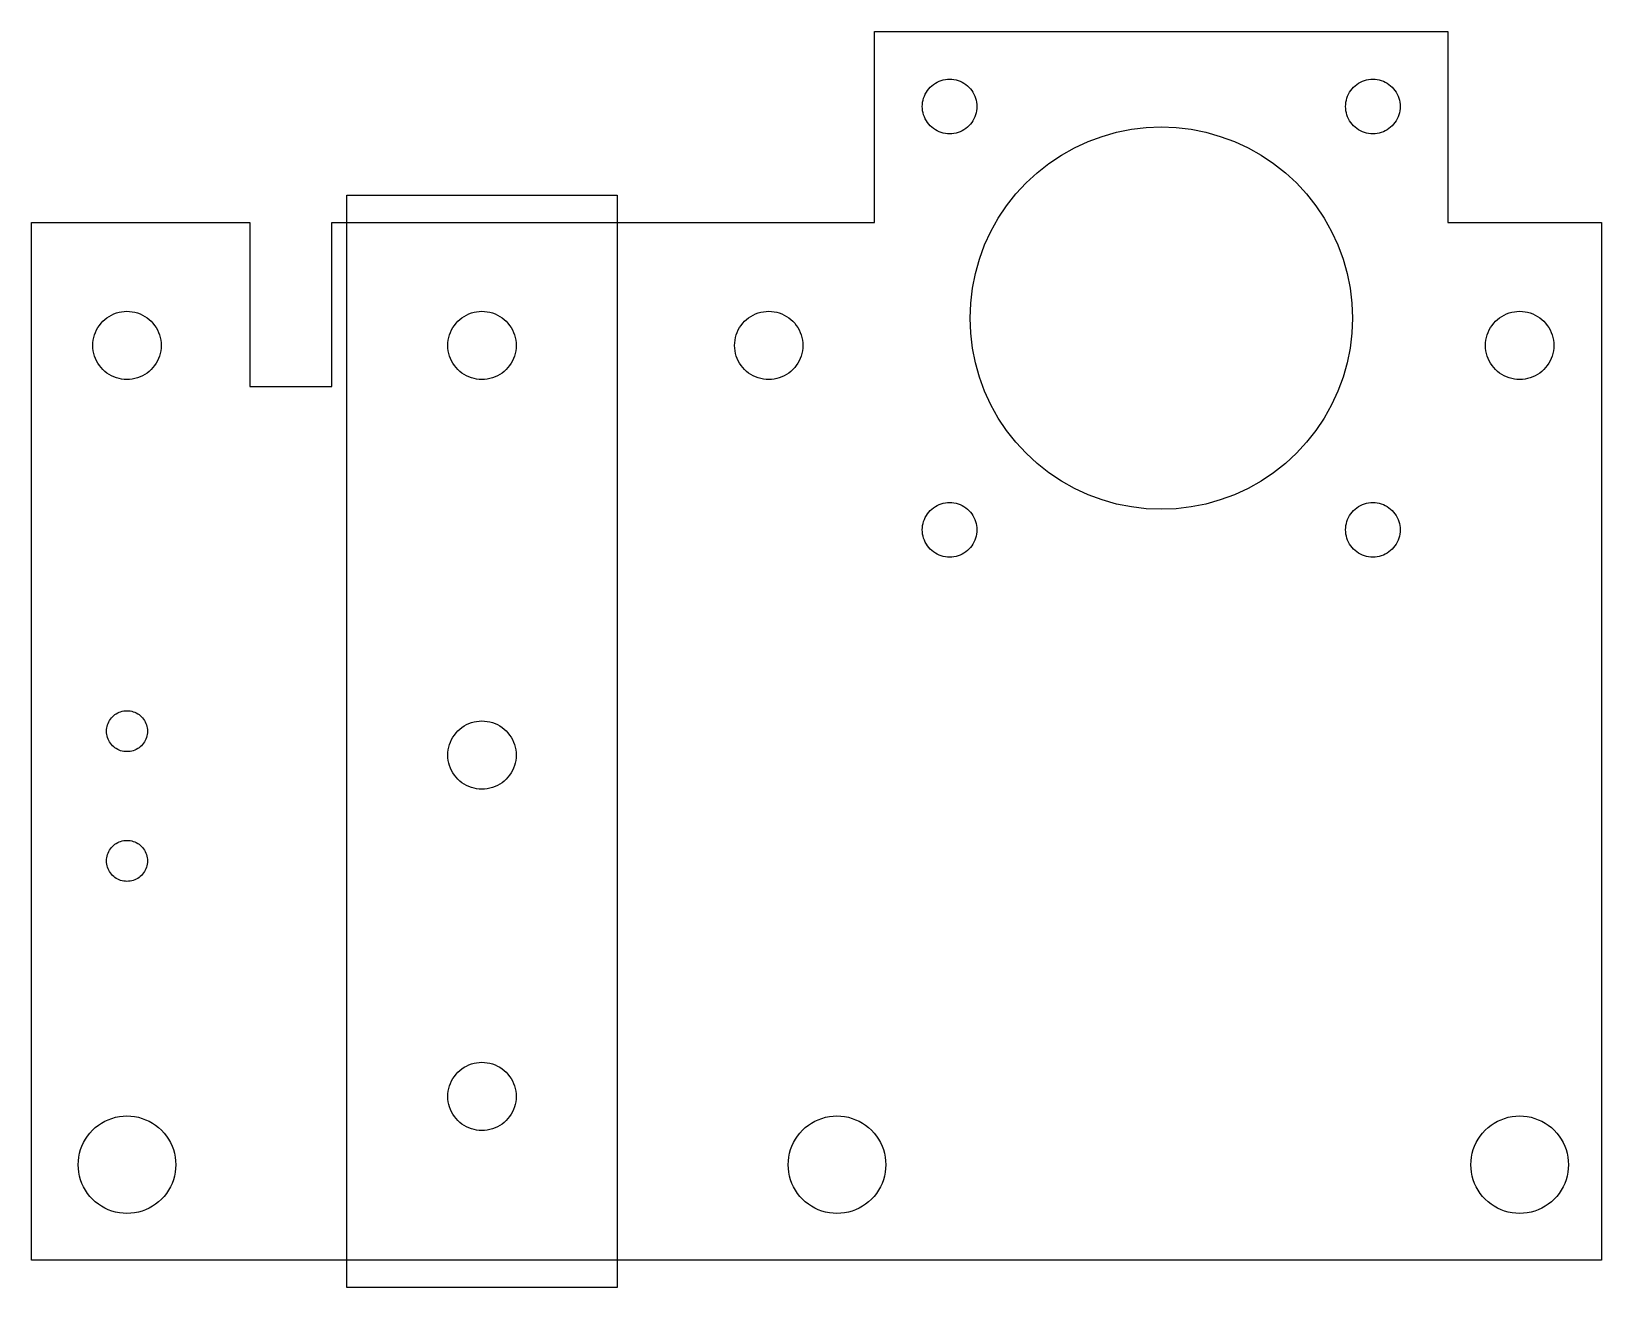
# Model space of a CAD drawing. Extents: x 0 to 115, y -2 to 90.
import ezdxf

# ---------------------------------------------------------------- set-up
doc = ezdxf.new("R2010")
doc.units = 0
doc.layers.get('0').update_dxf_attribs({"linetype": 'CONTINUOUS'})

msp = doc.modelspace()

# ---------------------------------------------------------------- linework, layer by layer
at = {"color": 7}
for p, q in [((61.749999, 75.999998), (61.749999, 89.999999)), ((61.749999, 89.999999), (103.75, 89.999999)), ((103.75, 89.999999), (103.75, 75.999998)), ((66.205004, 86.205001), (66.342003, 86.282003)), ((66.342003, 86.282003), (66.485002, 86.348003)), ((66.485002, 86.348003), (66.632003, 86.402001)), ((66.632003, 86.402001), (66.783004, 86.445003)), ((66.783004, 86.445003), (66.937004, 86.475003)), ((66.937004, 86.475003), (67.093002, 86.493997)), ((67.093002, 86.493997), (67.250002, 86.500008)), ((67.250002, 86.500008), (67.407003, 86.493997)), ((67.407003, 86.493997), (67.563004, 86.475003)), ((67.563004, 86.475003), (67.717004, 86.445)), ((67.717004, 86.445), (67.868004, 86.401998)), ((67.868004, 86.401998), (68.015002, 86.348001)), ((68.015002, 86.348001), (68.158002, 86.282)), ((68.158002, 86.282), (68.295004, 86.204999)), ((97.204998, 86.204999), (97.342, 86.282)), ((97.342, 86.282), (97.485, 86.348001)), ((97.485, 86.348001), (97.632001, 86.401998)), ((97.632001, 86.401998), (97.783001, 86.445)), ((97.783001, 86.445), (97.937001, 86.475001)), ((97.937001, 86.475001), (98.092999, 86.493994)), ((98.092999, 86.493994), (98.25, 86.500006)), ((98.25, 86.500006), (98.407, 86.493994)), ((98.407, 86.493994), (98.563001, 86.475001)), ((98.563001, 86.475001), (98.717001, 86.444998)), ((98.717001, 86.444998), (98.867999, 86.401995)), ((98.867999, 86.401995), (99.015, 86.347998)), ((99.015, 86.347998), (99.157999, 86.281997)), ((99.157999, 86.281997), (99.295001, 86.204996)), ((65.305003, 84.967003), (65.348002, 85.118003)), ((65.348002, 85.118003), (65.402003, 85.265001)), ((65.402003, 85.265001), (65.468003, 85.408003)), ((65.468003, 85.408003), (65.545002, 85.545002)), ((65.545002, 85.545002), (65.632003, 85.676001)), ((65.632003, 85.676001), (65.729002, 85.799002)), ((65.729002, 85.799002), (65.836001, 85.914002)), ((65.836001, 85.914002), (65.951004, 86.021001)), ((65.951004, 86.021001), (66.074002, 86.118001)), ((66.074002, 86.118001), (66.205004, 86.205001)), ((68.295004, 86.204999), (68.426003, 86.117998)), ((68.426003, 86.117998), (68.549004, 86.020998)), ((68.549004, 86.020998), (68.664003, 85.913999)), ((68.664003, 85.913999), (68.771002, 85.798999)), ((68.771002, 85.798999), (68.868002, 85.675998)), ((68.868002, 85.675998), (68.955003, 85.544999)), ((68.955003, 85.544999), (69.032001, 85.408)), ((69.032001, 85.408), (69.098002, 85.264998)), ((69.098002, 85.264998), (69.152002, 85.118)), ((69.152002, 85.118), (69.195002, 84.967)), ((96.305, 84.967), (96.348, 85.118)), ((96.348, 85.118), (96.402, 85.264998)), ((96.402, 85.264998), (96.468001, 85.408)), ((96.468001, 85.408), (96.544999, 85.544999)), ((96.544999, 85.544999), (96.632, 85.675998)), ((96.632, 85.675998), (96.729, 85.798999)), ((96.729, 85.798999), (96.835999, 85.913999)), ((96.835999, 85.913999), (96.951001, 86.020998)), ((96.951001, 86.020998), (97.073999, 86.117998)), ((97.073999, 86.117998), (97.204998, 86.204999)), ((99.295001, 86.204996), (99.426, 86.117995)), ((99.426, 86.117995), (99.549001, 86.020995)), ((99.549001, 86.020995), (99.664001, 85.913996)), ((99.664001, 85.913996), (99.771, 85.798997)), ((99.771, 85.798997), (99.867999, 85.675996)), ((99.867999, 85.675996), (99.955, 85.544997)), ((99.955, 85.544997), (100.031999, 85.407997)), ((100.031999, 85.407997), (100.097999, 85.264995)), ((100.097999, 85.264995), (100.152, 85.117997)), ((100.152, 85.117997), (100.194999, 84.966997)), ((65.249995, 84.500001), (65.256006, 84.657001)), ((65.256006, 84.343004), (65.249995, 84.500001)), ((65.256006, 84.657001), (65.275, 84.813002)), ((65.275, 84.187002), (65.256006, 84.343004)), ((65.275, 84.813002), (65.305003, 84.967003)), ((65.305, 84.033002), (65.275, 84.187002)), ((65.348, 83.882002), (65.305, 84.033002)), ((69.194999, 84.032999), (69.152, 83.881999)), ((69.225002, 84.187), (69.194999, 84.032999)), ((69.195002, 84.967), (69.225002, 84.813)), ((69.225002, 84.813), (69.243996, 84.656998)), ((69.243996, 84.343001), (69.225002, 84.187)), ((69.243996, 84.656998), (69.250007, 84.499998)), ((69.250007, 84.499998), (69.243996, 84.343001)), ((96.24999, 84.499998), (96.256001, 84.656998)), ((96.256001, 84.343001), (96.24999, 84.499998)), ((96.256001, 84.656998), (96.274997, 84.813)), ((96.274994, 84.187), (96.256001, 84.343001)), ((96.304995, 84.032999), (96.274994, 84.187)), ((96.274997, 84.813), (96.305, 84.967)), ((96.347994, 83.881999), (96.304995, 84.032999)), ((100.194993, 84.032997), (100.151994, 83.881996)), ((100.224999, 84.186997), (100.194993, 84.032997)), ((100.194999, 84.966997), (100.224999, 84.812997)), ((100.224999, 84.812997), (100.243993, 84.656996)), ((100.243993, 84.342998), (100.224999, 84.186997)), ((100.243993, 84.656996), (100.250004, 84.499995)), ((100.250004, 84.499995), (100.243993, 84.342998)), ((65.402, 83.735001), (65.348, 83.882002)), ((65.468, 83.592002), (65.402, 83.735001)), ((65.544999, 83.455003), (65.468, 83.592002)), ((65.632, 83.324004), (65.544999, 83.455003)), ((65.729, 83.201003), (65.632, 83.324004)), ((65.835998, 83.086003), (65.729, 83.201003)), ((65.951001, 82.979001), (65.835998, 83.086003)), ((66.073999, 82.882001), (65.951001, 82.979001)), ((66.205001, 82.795003), (66.073999, 82.882001)), ((68.426, 82.881998), (68.295001, 82.795001)), ((68.549001, 82.978998), (68.426, 82.881998)), ((68.664001, 83.086), (68.549001, 82.978998)), ((68.771, 83.201), (68.664001, 83.086)), ((68.867999, 83.324001), (68.771, 83.201)), ((68.955, 83.455), (68.867999, 83.324001)), ((69.031999, 83.591999), (68.955, 83.455)), ((69.097999, 83.734998), (69.031999, 83.591999)), ((69.152, 83.881999), (69.097999, 83.734998)), ((79.481999, 82.612998), (80.56, 82.828001)), ((80.56, 82.828001), (81.652, 82.956999)), ((81.652, 82.956999), (82.75, 82.999998)), ((82.75, 82.999998), (83.847999, 82.956999)), ((83.847999, 82.956999), (84.939999, 82.828001)), ((84.939999, 82.828001), (86.018, 82.612998)), ((96.401994, 83.734998), (96.347994, 83.881999)), ((96.467995, 83.591999), (96.401994, 83.734998)), ((96.544994, 83.455), (96.467995, 83.591999)), ((96.631994, 83.324001), (96.544994, 83.455)), ((96.728994, 83.201), (96.631994, 83.324001)), ((96.835993, 83.086), (96.728994, 83.201)), ((96.950996, 82.978998), (96.835993, 83.086)), ((97.073994, 82.881998), (96.950996, 82.978998)), ((97.204993, 82.795001), (97.073994, 82.881998)), ((99.425994, 82.881996), (99.294995, 82.794998)), ((99.548995, 82.978995), (99.425994, 82.881996)), ((99.663995, 83.085997), (99.548995, 82.978995)), ((99.770994, 83.200997), (99.663995, 83.085997)), ((99.867994, 83.323998), (99.770994, 83.200997)), ((99.954994, 83.454997), (99.867994, 83.323998)), ((100.031993, 83.591996), (99.954994, 83.454997)), ((100.097994, 83.734995), (100.031993, 83.591996)), ((100.151994, 83.881996), (100.097994, 83.734995)), ((66.342, 82.718002), (66.205001, 82.795003)), ((66.485, 82.652001), (66.342, 82.718002)), ((66.632001, 82.598001), (66.485, 82.652001)), ((66.783001, 82.555002), (66.632001, 82.598001)), ((66.937001, 82.524999), (66.783001, 82.555002)), ((67.092999, 82.506005), (66.937001, 82.524999)), ((67.25, 82.499994), (67.092999, 82.506005)), ((67.407, 82.506005), (67.25, 82.499994)), ((67.563001, 82.524999), (67.407, 82.506005)), ((67.717001, 82.554999), (67.563001, 82.524999)), ((67.868001, 82.597998), (67.717001, 82.554999)), ((68.015, 82.651999), (67.868001, 82.597998)), ((68.157999, 82.717999), (68.015, 82.651999)), ((68.295001, 82.795001), (68.157999, 82.717999)), ((76.394, 81.474), (77.391999, 81.934)), ((77.391999, 81.934), (78.423999, 82.315)), ((78.423999, 82.315), (79.481999, 82.612998)), ((86.018, 82.612998), (87.076001, 82.315)), ((87.076001, 82.315), (88.108, 81.934)), ((88.108, 81.934), (89.106, 81.474)), ((97.341995, 82.717999), (97.204993, 82.795001)), ((97.484994, 82.651999), (97.341995, 82.717999)), ((97.631995, 82.597998), (97.484994, 82.651999)), ((97.782995, 82.554999), (97.631995, 82.597998)), ((97.936995, 82.524996), (97.782995, 82.554999)), ((98.092994, 82.506002), (97.936995, 82.524996)), ((98.249994, 82.499991), (98.092994, 82.506002)), ((98.406994, 82.506002), (98.249994, 82.499991)), ((98.562995, 82.524996), (98.406994, 82.506002)), ((98.716996, 82.554996), (98.562995, 82.524996)), ((98.867993, 82.597995), (98.716996, 82.554996)), ((99.014994, 82.651996), (98.867993, 82.597995)), ((99.157993, 82.717996), (99.014994, 82.651996)), ((99.294995, 82.794998), (99.157993, 82.717996)), ((74.521001, 80.325999), (75.435, 80.936999)), ((75.435, 80.936999), (76.394, 81.474)), ((89.106, 81.474), (90.064999, 80.936999)), ((90.064999, 80.936999), (90.978998, 80.325999)), ((72.850999, 78.898999), (73.657999, 79.645999)), ((73.657999, 79.645999), (74.521001, 80.325999)), ((90.978998, 80.325999), (91.842, 79.645999)), ((91.842, 79.645999), (92.649, 78.898999)), ((72.103999, 78.091999), (72.850999, 78.898999)), ((92.649, 78.898999), (93.396, 78.091999)), ((23.1, 78), (42.9, 78)), ((23.1, -2.000001), (23.1, 78)), ((42.9, 78), (42.9, -2.000001)), ((70.812999, 76.315001), (71.423998, 77.229)), ((71.423998, 77.229), (72.103999, 78.091999)), ((93.396, 78.091999), (94.076001, 77.229)), ((94.076001, 77.229), (94.687001, 76.315001)), ((0, 75.999998), (16, 76.000004)), ((0, 0.000001), (0, 75.999998)), ((16, 76.000004), (16, 64.000005)), ((22, 64.000005), (22, 76.000004)), ((22, 76.000004), (61.749999, 75.999998)), ((70.276, 75.355998), (70.812999, 76.315001)), ((94.687001, 76.315001), (95.223999, 75.355998)), ((103.75, 75.999998), (115.000001, 75.999998)), ((115.000001, 75.999998), (115.000001, 0.000001)), ((69.816001, 74.357998), (70.276, 75.355998)), ((95.223999, 75.355998), (95.684001, 74.357998)), ((69.435001, 73.325999), (69.816001, 74.357998)), ((95.684001, 74.357998), (96.064999, 73.325999)), ((69.136999, 72.267999), (69.435001, 73.325999)), ((96.064999, 73.325999), (96.363, 72.267999)), ((68.922, 71.19), (69.136999, 72.267999)), ((96.363, 72.267999), (96.577999, 71.19)), ((68.792999, 70.097998), (68.922, 71.19)), ((96.577999, 71.19), (96.707, 70.097998)), ((5.376, 68.901), (5.531, 69.022999)), ((5.531, 69.022999), (5.694, 69.131999)), ((5.694, 69.131999), (5.865, 69.228)), ((5.865, 69.228), (6.043, 69.31)), ((6.043, 69.31), (6.227, 69.377998)), ((6.227, 69.377998), (6.416, 69.430999)), ((6.416, 69.430999), (6.609, 69.468998)), ((6.609, 69.468998), (6.804, 69.491999)), ((6.804, 69.491999), (7, 69.500014)), ((7, 69.500014), (7.196, 69.491999)), ((7.196, 69.491999), (7.391, 69.468998)), ((7.391, 69.468998), (7.584, 69.430999)), ((7.584, 69.430999), (7.773, 69.377998)), ((7.773, 69.377998), (7.957, 69.31)), ((7.957, 69.31), (8.135, 69.228)), ((8.135, 69.228), (8.306, 69.131999)), ((8.306, 69.131999), (8.469, 69.022999)), ((8.469, 69.022999), (8.624, 68.901)), ((31.375999, 68.901), (31.531001, 69.022999)), ((31.531001, 69.022999), (31.694001, 69.131999)), ((31.694001, 69.131999), (31.865, 69.228)), ((31.865, 69.228), (32.043, 69.31)), ((32.043, 69.31), (32.227001, 69.377998)), ((32.227001, 69.377998), (32.415999, 69.430999)), ((32.415999, 69.430999), (32.609, 69.468998)), ((32.609, 69.468998), (32.804001, 69.491999)), ((32.804001, 69.491999), (32.999999, 69.500014)), ((32.999999, 69.500014), (33.195999, 69.491999)), ((33.195999, 69.491999), (33.391001, 69.468998)), ((33.391001, 69.468998), (33.583999, 69.430999)), ((33.583999, 69.430999), (33.773, 69.377998)), ((33.773, 69.377998), (33.957, 69.31)), ((33.957, 69.31), (34.135001, 69.228)), ((34.135001, 69.228), (34.305999, 69.131999)), ((34.305999, 69.131999), (34.468999, 69.022999)), ((34.468999, 69.022999), (34.623999, 68.901)), ((52.376002, 68.901), (52.531002, 69.022999)), ((52.531002, 69.022999), (52.694002, 69.131999)), ((52.694002, 69.131999), (52.865003, 69.228)), ((52.865003, 69.228), (53.043003, 69.31)), ((53.043003, 69.31), (53.227004, 69.377998)), ((53.227004, 69.377998), (53.416002, 69.430999)), ((53.416002, 69.430999), (53.609003, 69.468998)), ((53.609003, 69.468998), (53.804002, 69.491999)), ((53.804002, 69.491999), (54.000002, 69.500014)), ((54.000002, 69.500014), (54.196003, 69.491999)), ((54.196003, 69.491999), (54.391001, 69.468998)), ((54.391001, 69.468998), (54.583999, 69.430999)), ((54.583999, 69.430999), (54.773, 69.377998)), ((54.773, 69.377998), (54.957001, 69.31)), ((54.957001, 69.31), (55.135001, 69.228)), ((55.135001, 69.228), (55.306, 69.131999)), ((55.306, 69.131999), (55.469, 69.022999)), ((55.469, 69.022999), (55.623999, 68.901)), ((68.749999, 68.999998), (68.792999, 70.097998)), ((96.707, 70.097998), (96.75, 68.999998)), ((107.376, 68.900997), (107.530999, 69.022996)), ((107.530999, 69.022996), (107.693999, 69.131996)), ((107.693999, 69.131996), (107.865, 69.227997)), ((107.865, 69.227997), (108.043001, 69.309997)), ((108.043001, 69.309997), (108.227001, 69.377995)), ((108.227001, 69.377995), (108.416, 69.430997)), ((108.416, 69.430997), (108.609, 69.468995)), ((108.609, 69.468995), (108.803999, 69.491996)), ((108.803999, 69.491996), (108.999999, 69.500011)), ((108.999999, 69.500011), (109.196, 69.491996)), ((109.196, 69.491996), (109.391001, 69.468995)), ((109.391001, 69.468995), (109.583999, 69.430997)), ((109.583999, 69.430997), (109.773, 69.377995)), ((109.773, 69.377995), (109.957001, 69.309997)), ((109.957001, 69.309997), (110.135001, 69.227997)), ((110.135001, 69.227997), (110.306, 69.131996)), ((110.306, 69.131996), (110.469, 69.022996)), ((110.469, 69.022996), (110.623999, 68.900997)), ((4.622, 67.773), (4.69, 67.956998)), ((4.69, 67.956998), (4.772, 68.134998)), ((4.772, 68.134998), (4.868, 68.306)), ((4.868, 68.306), (4.977, 68.469)), ((4.977, 68.469), (5.099, 68.623999)), ((5.099, 68.623999), (5.232, 68.768)), ((5.232, 68.768), (5.376, 68.901)), ((8.624, 68.901), (8.768, 68.768)), ((8.768, 68.768), (8.901, 68.623999)), ((8.901, 68.623999), (9.023, 68.469)), ((9.023, 68.469), (9.132, 68.306)), ((9.132, 68.306), (9.228, 68.134998)), ((9.228, 68.134998), (9.31, 67.956998)), ((9.31, 67.956998), (9.378, 67.773)), ((30.622, 67.773), (30.689999, 67.956998)), ((30.689999, 67.956998), (30.772001, 68.134998)), ((30.772001, 68.134998), (30.867999, 68.306)), ((30.867999, 68.306), (30.976999, 68.469)), ((30.976999, 68.469), (31.099001, 68.623999)), ((31.099001, 68.623999), (31.232001, 68.768)), ((31.232001, 68.768), (31.375999, 68.901)), ((34.623999, 68.901), (34.768, 68.768)), ((34.768, 68.768), (34.901, 68.623999)), ((34.901, 68.623999), (35.022999, 68.469)), ((35.022999, 68.469), (35.131999, 68.306)), ((35.131999, 68.306), (35.227999, 68.134998)), ((35.227999, 68.134998), (35.309999, 67.956998)), ((35.309999, 67.956998), (35.378001, 67.773)), ((51.622003, 67.773), (51.690002, 67.956998)), ((51.690002, 67.956998), (51.772002, 68.134998)), ((51.772002, 68.134998), (51.868002, 68.306)), ((51.868002, 68.306), (51.977002, 68.469)), ((51.977002, 68.469), (52.099004, 68.623999)), ((52.099004, 68.623999), (52.232004, 68.768)), ((52.232004, 68.768), (52.376002, 68.901)), ((55.623999, 68.901), (55.768, 68.768)), ((55.768, 68.768), (55.901, 68.623999)), ((55.901, 68.623999), (56.022999, 68.469)), ((56.022999, 68.469), (56.131999, 68.306)), ((56.131999, 68.306), (56.228, 68.134998)), ((56.228, 68.134998), (56.309999, 67.956998)), ((56.309999, 67.956998), (56.378001, 67.773)), ((68.792999, 67.901999), (68.749999, 68.999998)), ((68.922, 66.809999), (68.792999, 67.901999)), ((96.707, 67.901999), (96.577999, 66.809999)), ((96.75, 68.999998), (96.707, 67.901999)), ((106.622001, 67.772998), (106.689999, 67.956995)), ((106.689999, 67.956995), (106.771999, 68.134996)), ((106.771999, 68.134996), (106.868, 68.305997)), ((106.868, 68.305997), (106.976999, 68.468997)), ((106.976999, 68.468997), (107.099001, 68.623996)), ((107.099001, 68.623996), (107.232001, 68.767997)), ((107.232001, 68.767997), (107.376, 68.900997)), ((110.623999, 68.900997), (110.768, 68.767997)), ((110.768, 68.767997), (110.901, 68.623996)), ((110.901, 68.623996), (111.022999, 68.468997)), ((111.022999, 68.468997), (111.131999, 68.305997)), ((111.131999, 68.305997), (111.228, 68.134996)), ((111.228, 68.134996), (111.309999, 67.956995)), ((111.309999, 67.956995), (111.378001, 67.772998)), ((4.499998, 66.999999), (4.507999, 67.196)), ((4.507999, 66.803999), (4.499998, 66.999999)), ((4.507999, 67.196), (4.531, 67.390998)), ((4.531, 66.609), (4.507999, 66.803999)), ((4.531, 67.390998), (4.569, 67.583999)), ((4.569, 67.583999), (4.622, 67.773)), ((9.378, 67.773), (9.431, 67.583999)), ((9.431, 67.583999), (9.469, 67.390998)), ((9.469, 67.390998), (9.492001, 67.196)), ((9.492001, 66.803999), (9.469, 66.609)), ((9.492001, 67.196), (9.500002, 66.999999)), ((9.500002, 66.999999), (9.492001, 66.803999)), ((30.500012, 66.999999), (30.507999, 67.196)), ((30.507999, 66.803999), (30.500012, 66.999999)), ((30.507999, 67.196), (30.531, 67.390998)), ((30.531, 66.609), (30.507999, 66.803999)), ((30.531, 67.390998), (30.568999, 67.583999)), ((30.568999, 67.583999), (30.622, 67.773)), ((35.378001, 67.773), (35.430999, 67.583999)), ((35.430999, 67.583999), (35.469, 67.390998)), ((35.469, 67.390998), (35.492001, 67.196)), ((35.492001, 66.803999), (35.469, 66.609)), ((35.492001, 67.196), (35.499988, 66.999999)), ((35.499988, 66.999999), (35.492001, 66.803999)), ((51.500016, 66.999999), (51.508002, 67.196)), ((51.508002, 66.803999), (51.500016, 66.999999)), ((51.508002, 67.196), (51.531004, 67.390998)), ((51.531004, 66.609), (51.508002, 66.803999)), ((51.531004, 67.390998), (51.569002, 67.583999)), ((51.569002, 67.583999), (51.622003, 67.773)), ((56.378001, 67.773), (56.430999, 67.583999)), ((56.430999, 67.583999), (56.469001, 67.390998)), ((56.469001, 67.390998), (56.492002, 67.196)), ((56.492002, 66.803999), (56.469001, 66.609)), ((56.492002, 67.196), (56.500017, 66.999999)), ((56.500017, 66.999999), (56.492002, 66.803999)), ((69.136999, 65.732), (68.922, 66.809999)), ((96.577999, 66.809999), (96.363, 65.732)), ((106.500013, 66.999997), (106.508, 67.195997)), ((106.508, 66.803996), (106.500013, 66.999997)), ((106.508, 67.195997), (106.531001, 67.390996)), ((106.531001, 66.608997), (106.508, 66.803996)), ((106.531001, 67.390996), (106.568999, 67.583996)), ((106.568999, 67.583996), (106.622001, 67.772998)), ((111.378001, 67.772998), (111.430999, 67.583996)), ((111.430999, 67.583996), (111.469001, 67.390996)), ((111.469001, 67.390996), (111.492002, 67.195997)), ((111.492002, 66.803996), (111.469001, 66.608997)), ((111.492002, 67.195997), (111.499989, 66.999997)), ((111.499989, 66.999997), (111.492002, 66.803996)), ((4.569001, 66.416), (4.531, 66.609)), ((4.622, 66.226998), (4.569001, 66.416)), ((4.69, 66.042998), (4.622, 66.226998)), ((4.772, 65.865), (4.69, 66.042998)), ((4.868001, 65.693999), (4.772, 65.865)), ((4.977, 65.530999), (4.868001, 65.693999)), ((9.132, 65.693999), (9.023001, 65.530999)), ((9.228001, 65.865), (9.132, 65.693999)), ((9.310001, 66.042998), (9.228001, 65.865)), ((9.378001, 66.226998), (9.310001, 66.042998)), ((9.431001, 66.416), (9.378001, 66.226998)), ((9.469, 66.609), (9.431001, 66.416)), ((30.568999, 66.416), (30.531, 66.609)), ((30.622, 66.226998), (30.568999, 66.416)), ((30.689999, 66.042998), (30.622, 66.226998)), ((30.772001, 65.865), (30.689999, 66.042998)), ((30.867999, 65.693999), (30.772001, 65.865)), ((30.976999, 65.530999), (30.867999, 65.693999)), ((35.131999, 65.693999), (35.022999, 65.530999)), ((35.227999, 65.865), (35.131999, 65.693999)), ((35.309999, 66.042998), (35.227999, 65.865)), ((35.378001, 66.226998), (35.309999, 66.042998)), ((35.430999, 66.416), (35.378001, 66.226998)), ((35.469, 66.609), (35.430999, 66.416)), ((51.569002, 66.416), (51.531004, 66.609)), ((51.622003, 66.226998), (51.569002, 66.416)), ((51.690002, 66.042998), (51.622003, 66.226998)), ((51.772002, 65.865), (51.690002, 66.042998)), ((51.868002, 65.693999), (51.772002, 65.865)), ((51.977002, 65.530999), (51.868002, 65.693999)), ((56.132002, 65.693999), (56.023002, 65.530999)), ((56.228003, 65.865), (56.132002, 65.693999)), ((56.310002, 66.042998), (56.228003, 65.865)), ((56.378004, 66.226998), (56.310002, 66.042998)), ((56.431002, 66.416), (56.378004, 66.226998)), ((56.469001, 66.609), (56.431002, 66.416)), ((69.435001, 64.674), (69.136999, 65.732)), ((96.363, 65.732), (96.064999, 64.674)), ((106.568999, 66.415997), (106.531001, 66.608997)), ((106.622001, 66.226996), (106.568999, 66.415997)), ((106.689999, 66.042995), (106.622001, 66.226996)), ((106.771999, 65.864998), (106.689999, 66.042995)), ((106.868, 65.693996), (106.771999, 65.864998)), ((106.976999, 65.530996), (106.868, 65.693996)), ((111.132002, 65.693996), (111.023002, 65.530996)), ((111.228003, 65.864998), (111.132002, 65.693996)), ((111.310002, 66.042995), (111.228003, 65.864998)), ((111.378004, 66.226996), (111.310002, 66.042995)), ((111.431002, 66.415997), (111.378004, 66.226996)), ((111.469001, 66.608997), (111.431002, 66.415997)), ((5.099001, 65.376), (4.977, 65.530999)), ((5.232001, 65.231998), (5.099001, 65.376)), ((5.376001, 65.098998), (5.232001, 65.231998)), ((5.531, 64.976999), (5.376001, 65.098998)), ((5.694001, 64.868), (5.531, 64.976999)), ((5.865001, 64.771999), (5.694001, 64.868)), ((6.043001, 64.689999), (5.865001, 64.771999)), ((6.227, 64.622001), (6.043001, 64.689999)), ((6.416, 64.568999), (6.227, 64.622001)), ((6.609001, 64.530998), (6.416, 64.568999)), ((6.804, 64.507997), (6.609001, 64.530998)), ((7.000001, 64.50001), (6.804, 64.507997)), ((7.196001, 64.507997), (7.000001, 64.50001)), ((7.391001, 64.530998), (7.196001, 64.507997)), ((7.584001, 64.568999), (7.391001, 64.530998)), ((7.773001, 64.622001), (7.584001, 64.568999)), ((7.957, 64.689999), (7.773001, 64.622001)), ((8.135001, 64.771999), (7.957, 64.689999)), ((8.306001, 64.868), (8.135001, 64.771999)), ((8.469001, 64.976999), (8.306001, 64.868)), ((8.624, 65.098998), (8.469001, 64.976999)), ((8.768001, 65.231998), (8.624, 65.098998)), ((8.901, 65.376), (8.768001, 65.231998)), ((9.023001, 65.530999), (8.901, 65.376)), ((31.099001, 65.376), (30.976999, 65.530999)), ((31.232001, 65.231998), (31.099001, 65.376)), ((31.375999, 65.098998), (31.232001, 65.231998)), ((31.531001, 64.976999), (31.375999, 65.098998)), ((31.694001, 64.868), (31.531001, 64.976999)), ((31.865, 64.771999), (31.694001, 64.868)), ((32.043, 64.689999), (31.865, 64.771999)), ((32.227001, 64.622001), (32.043, 64.689999)), ((32.415999, 64.568999), (32.227001, 64.622001)), ((32.609, 64.530998), (32.415999, 64.568999)), ((32.804001, 64.507997), (32.609, 64.530998)), ((32.999999, 64.50001), (32.804001, 64.507997)), ((33.195999, 64.507997), (32.999999, 64.50001)), ((33.391001, 64.530998), (33.195999, 64.507997)), ((33.583999, 64.568999), (33.391001, 64.530998)), ((33.773, 64.622001), (33.583999, 64.568999)), ((33.957, 64.689999), (33.773, 64.622001)), ((34.135001, 64.771999), (33.957, 64.689999)), ((34.305999, 64.868), (34.135001, 64.771999)), ((34.468999, 64.976999), (34.305999, 64.868)), ((34.623999, 65.098998), (34.468999, 64.976999)), ((34.768, 65.231998), (34.623999, 65.098998)), ((34.901, 65.376), (34.768, 65.231998)), ((35.022999, 65.530999), (34.901, 65.376)), ((52.099004, 65.376), (51.977002, 65.530999)), ((52.232004, 65.231998), (52.099004, 65.376)), ((52.376002, 65.098998), (52.232004, 65.231998)), ((52.531002, 64.976999), (52.376002, 65.098998)), ((52.694002, 64.868), (52.531002, 64.976999)), ((52.865003, 64.771999), (52.694002, 64.868)), ((53.043003, 64.689999), (52.865003, 64.771999)), ((53.227004, 64.622001), (53.043003, 64.689999)), ((53.416002, 64.568999), (53.227004, 64.622001)), ((53.609003, 64.530998), (53.416002, 64.568999)), ((53.804002, 64.507997), (53.609003, 64.530998)), ((54.000002, 64.50001), (53.804002, 64.507997)), ((54.196003, 64.507997), (54.000002, 64.50001)), ((54.391004, 64.530998), (54.196003, 64.507997)), ((54.584002, 64.568999), (54.391004, 64.530998)), ((54.773003, 64.622001), (54.584002, 64.568999)), ((54.957004, 64.689999), (54.773003, 64.622001)), ((55.135004, 64.771999), (54.957004, 64.689999)), ((55.306002, 64.868), (55.135004, 64.771999)), ((55.469003, 64.976999), (55.306002, 64.868)), ((55.624002, 65.098998), (55.469003, 64.976999)), ((55.768003, 65.231998), (55.624002, 65.098998)), ((55.901003, 65.376), (55.768003, 65.231998)), ((56.023002, 65.530999), (55.901003, 65.376)), ((69.816001, 63.642001), (69.435001, 64.674)), ((96.064999, 64.674), (95.684001, 63.642001)), ((107.099001, 65.375997), (106.976999, 65.530996)), ((107.232001, 65.231996), (107.099001, 65.375997)), ((107.376, 65.098996), (107.232001, 65.231996)), ((107.530999, 64.976997), (107.376, 65.098996)), ((107.693999, 64.867997), (107.530999, 64.976997)), ((107.865, 64.771996), (107.693999, 64.867997)), ((108.043001, 64.689996), (107.865, 64.771996)), ((108.227001, 64.621998), (108.043001, 64.689996)), ((108.416, 64.568996), (108.227001, 64.621998)), ((108.609, 64.530995), (108.416, 64.568996)), ((108.803999, 64.507994), (108.609, 64.530995)), ((109.000002, 64.500007), (108.803999, 64.507994)), ((109.196003, 64.507994), (109.000002, 64.500007)), ((109.391004, 64.530995), (109.196003, 64.507994)), ((109.584002, 64.568996), (109.391004, 64.530995)), ((109.773003, 64.621998), (109.584002, 64.568996)), ((109.957004, 64.689996), (109.773003, 64.621998)), ((110.135004, 64.771996), (109.957004, 64.689996)), ((110.306002, 64.867997), (110.135004, 64.771996)), ((110.469003, 64.976997), (110.306002, 64.867997)), ((110.624002, 65.098996), (110.469003, 64.976997)), ((110.768003, 65.231996), (110.624002, 65.098996)), ((110.901003, 65.375997), (110.768003, 65.231996)), ((111.023002, 65.530996), (110.901003, 65.375997)), ((16, 64.000005), (22, 64.000005)), ((70.276, 62.643998), (69.816001, 63.642001)), ((95.684001, 63.642001), (95.223999, 62.643998)), ((70.812999, 61.684999), (70.276, 62.643998)), ((95.223999, 62.643998), (94.687001, 61.684999)), ((71.423998, 60.770999), (70.812999, 61.684999)), ((94.687001, 61.684999), (94.076001, 60.770999)), ((72.103999, 59.908), (71.423998, 60.770999)), ((72.850999, 59.101), (72.103999, 59.908)), ((93.396, 59.908), (92.649, 59.101)), ((94.076001, 60.770999), (93.396, 59.908)), ((73.657999, 58.354), (72.850999, 59.101)), ((92.649, 59.101), (91.842, 58.354)), ((74.521001, 57.674), (73.657999, 58.354)), ((75.435, 57.063), (74.521001, 57.674)), ((90.978998, 57.674), (90.064999, 57.063)), ((91.842, 58.354), (90.978998, 57.674)), ((76.394, 56.525999), (75.435, 57.063)), ((77.391999, 56.065999), (76.394, 56.525999)), ((89.106, 56.525999), (88.108, 56.065999)), ((90.064999, 57.063), (89.106, 56.525999)), ((66.074002, 55.118001), (66.205004, 55.204999)), ((66.205004, 55.204999), (66.342003, 55.282)), ((66.342003, 55.282), (66.485002, 55.348001)), ((66.485002, 55.348001), (66.632003, 55.401998)), ((66.632003, 55.401998), (66.783004, 55.445)), ((66.783004, 55.445), (66.937004, 55.475001)), ((66.937004, 55.475001), (67.093002, 55.493994)), ((67.093002, 55.493994), (67.250002, 55.500005)), ((67.250002, 55.500005), (67.407003, 55.493994)), ((67.407003, 55.493994), (67.563004, 55.475001)), ((67.563004, 55.475001), (67.717004, 55.444997)), ((67.717004, 55.444997), (67.868004, 55.401995)), ((67.868004, 55.401995), (68.015002, 55.347998)), ((68.015002, 55.347998), (68.158002, 55.281997)), ((68.158002, 55.281997), (68.295004, 55.204996)), ((68.295004, 55.204996), (68.426003, 55.117998)), ((78.423999, 55.684999), (77.391999, 56.065999)), ((79.481999, 55.387001), (78.423999, 55.684999)), ((80.56, 55.171998), (79.481999, 55.387001)), ((86.018, 55.387001), (84.939999, 55.171998)), ((87.076001, 55.684999), (86.018, 55.387001)), ((88.108, 56.065999), (87.076001, 55.684999)), ((97.073999, 55.118001), (97.204998, 55.204999)), ((97.204998, 55.204999), (97.342, 55.282)), ((97.342, 55.282), (97.485, 55.348001)), ((97.485, 55.348001), (97.632001, 55.401998)), ((97.632001, 55.401998), (97.783001, 55.445)), ((97.783001, 55.445), (97.937001, 55.475001)), ((97.937001, 55.475001), (98.092999, 55.493994)), ((98.092999, 55.493994), (98.25, 55.500005)), ((98.25, 55.500005), (98.407, 55.493994)), ((98.407, 55.493994), (98.563001, 55.475001)), ((98.563001, 55.475001), (98.717001, 55.444997)), ((98.717001, 55.444997), (98.867999, 55.401995)), ((98.867999, 55.401995), (99.015, 55.347998)), ((99.015, 55.347998), (99.157999, 55.281997)), ((99.157999, 55.281997), (99.295001, 55.204996)), ((99.295001, 55.204996), (99.426, 55.117998)), ((65.305003, 53.967), (65.348002, 54.118)), ((65.348002, 54.118), (65.402003, 54.264998)), ((65.402003, 54.264998), (65.468003, 54.408)), ((65.468003, 54.408), (65.545002, 54.544999)), ((65.545002, 54.544999), (65.632003, 54.675998)), ((65.632003, 54.675998), (65.729002, 54.798999)), ((65.729002, 54.798999), (65.836001, 54.913999)), ((65.836001, 54.913999), (65.951004, 55.020998)), ((65.951004, 55.020998), (66.074002, 55.118001)), ((68.426003, 55.117998), (68.549004, 55.020995)), ((68.549004, 55.020995), (68.664003, 54.913996)), ((68.664003, 54.913996), (68.771002, 54.798996)), ((68.771002, 54.798996), (68.868002, 54.675996)), ((68.868002, 54.675996), (68.955003, 54.544996)), ((68.955003, 54.544996), (69.032001, 54.407997)), ((69.032001, 54.407997), (69.098002, 54.264995)), ((69.098002, 54.264995), (69.152002, 54.117997)), ((69.152002, 54.117997), (69.195002, 53.966997)), ((81.652, 55.043), (80.56, 55.171998)), ((82.75, 54.999998), (81.652, 55.043)), ((83.847999, 55.043), (82.75, 54.999998)), ((84.939999, 55.171998), (83.847999, 55.043)), ((96.305, 53.967), (96.348, 54.118)), ((96.348, 54.118), (96.402, 54.264998)), ((96.402, 54.264998), (96.468001, 54.408)), ((96.468001, 54.408), (96.544999, 54.544999)), ((96.544999, 54.544999), (96.632, 54.675998)), ((96.632, 54.675998), (96.729, 54.798999)), ((96.729, 54.798999), (96.835999, 54.913999)), ((96.835999, 54.913999), (96.951001, 55.020998)), ((96.951001, 55.020998), (97.073999, 55.118001)), ((99.426, 55.117998), (99.549001, 55.020995)), ((99.549001, 55.020995), (99.664001, 54.913996)), ((99.664001, 54.913996), (99.771, 54.798996)), ((99.771, 54.798996), (99.867999, 54.675996)), ((99.867999, 54.675996), (99.955, 54.544996)), ((99.955, 54.544996), (100.031999, 54.407997)), ((100.031999, 54.407997), (100.097999, 54.264995)), ((100.097999, 54.264995), (100.152, 54.117997)), ((100.152, 54.117997), (100.194999, 53.966997)), ((65.249995, 53.499998), (65.256006, 53.656998)), ((65.256006, 53.342998), (65.249995, 53.499998)), ((65.256006, 53.656998), (65.275, 53.813)), ((65.275, 53.187), (65.256006, 53.342998)), ((65.275, 53.813), (65.305003, 53.967)), ((65.305, 53.032999), (65.275, 53.187)), ((65.348, 52.881999), (65.305, 53.032999)), ((69.194999, 53.032997), (69.152, 52.881996)), ((69.225002, 53.186997), (69.194999, 53.032997)), ((69.195002, 53.966997), (69.225002, 53.812997)), ((69.225002, 53.812997), (69.243996, 53.656996)), ((69.243996, 53.342995), (69.225002, 53.186997)), ((69.243996, 53.656996), (69.250007, 53.499995)), ((69.250007, 53.499995), (69.243996, 53.342995)), ((96.24999, 53.499998), (96.256001, 53.656998)), ((96.256001, 53.342998), (96.24999, 53.499998)), ((96.256001, 53.656998), (96.274997, 53.813)), ((96.274994, 53.187), (96.256001, 53.342998)), ((96.304995, 53.032999), (96.274994, 53.187)), ((96.274997, 53.813), (96.305, 53.967)), ((96.347994, 52.881999), (96.304995, 53.032999)), ((100.194993, 53.032997), (100.151994, 52.881996)), ((100.224999, 53.186997), (100.194993, 53.032997)), ((100.194999, 53.966997), (100.224999, 53.812997)), ((100.224999, 53.812997), (100.243993, 53.656996)), ((100.243993, 53.342995), (100.224999, 53.186997)), ((100.243993, 53.656996), (100.250004, 53.499995)), ((100.250004, 53.499995), (100.243993, 53.342995)), ((65.402, 52.734998), (65.348, 52.881999)), ((65.468, 52.591999), (65.402, 52.734998)), ((65.544999, 52.455), (65.468, 52.591999)), ((65.632, 52.323998), (65.544999, 52.455)), ((65.729, 52.201), (65.632, 52.323998)), ((65.835998, 52.086), (65.729, 52.201)), ((65.951001, 51.978998), (65.835998, 52.086)), ((66.073999, 51.881998), (65.951001, 51.978998)), ((66.205001, 51.795001), (66.073999, 51.881998)), ((66.342, 51.717999), (66.205001, 51.795001)), ((68.295001, 51.794998), (68.157999, 51.717996)), ((68.426, 51.881996), (68.295001, 51.794998)), ((68.549001, 51.978995), (68.426, 51.881996)), ((68.664001, 52.085997), (68.549001, 51.978995)), ((68.771, 52.200997), (68.664001, 52.085997)), ((68.867999, 52.323995), (68.771, 52.200997)), ((68.955, 52.454997), (68.867999, 52.323995)), ((69.031999, 52.591996), (68.955, 52.454997)), ((69.097999, 52.734995), (69.031999, 52.591996)), ((69.152, 52.881996), (69.097999, 52.734995)), ((96.401994, 52.734998), (96.347994, 52.881999)), ((96.467995, 52.591999), (96.401994, 52.734998)), ((96.544994, 52.455), (96.467995, 52.591999)), ((96.631994, 52.323998), (96.544994, 52.455)), ((96.728994, 52.201), (96.631994, 52.323998)), ((96.835993, 52.086), (96.728994, 52.201)), ((96.950996, 51.978998), (96.835993, 52.086)), ((97.073994, 51.881998), (96.950996, 51.978998)), ((97.204993, 51.795001), (97.073994, 51.881998)), ((97.341995, 51.717999), (97.204993, 51.795001)), ((99.294995, 51.794998), (99.157993, 51.717996)), ((99.425994, 51.881996), (99.294995, 51.794998)), ((99.548995, 51.978995), (99.425994, 51.881996)), ((99.663995, 52.085997), (99.548995, 51.978995)), ((99.770994, 52.200997), (99.663995, 52.085997)), ((99.867994, 52.323995), (99.770994, 52.200997)), ((99.954994, 52.454997), (99.867994, 52.323995)), ((100.031993, 52.591996), (99.954994, 52.454997)), ((100.097994, 52.734995), (100.031993, 52.591996)), ((100.151994, 52.881996), (100.097994, 52.734995)), ((66.485, 51.651999), (66.342, 51.717999)), ((66.632001, 51.597998), (66.485, 51.651999)), ((66.783001, 51.554999), (66.632001, 51.597998)), ((66.937001, 51.524996), (66.783001, 51.554999)), ((67.092999, 51.506002), (66.937001, 51.524996)), ((67.25, 51.499991), (67.092999, 51.506002)), ((67.407, 51.506002), (67.25, 51.499991)), ((67.563001, 51.524996), (67.407, 51.506002)), ((67.717001, 51.554996), (67.563001, 51.524996)), ((67.868001, 51.597995), (67.717001, 51.554996)), ((68.015, 51.651996), (67.868001, 51.597995)), ((68.157999, 51.717996), (68.015, 51.651996)), ((97.484994, 51.651999), (97.341995, 51.717999)), ((97.631995, 51.597998), (97.484994, 51.651999)), ((97.782995, 51.554999), (97.631995, 51.597998)), ((97.936995, 51.524996), (97.782995, 51.554999)), ((98.092994, 51.506002), (97.936995, 51.524996)), ((98.249994, 51.499991), (98.092994, 51.506002)), ((98.406994, 51.506002), (98.249994, 51.499991)), ((98.562995, 51.524996), (98.406994, 51.506002)), ((98.716996, 51.554996), (98.562995, 51.524996)), ((98.867993, 51.597995), (98.716996, 51.554996)), ((99.014994, 51.651996), (98.867993, 51.597995)), ((99.157993, 51.717996), (99.014994, 51.651996)), ((6.881999, 40.245019), (7, 40.250015)), ((7, 40.250015), (7.117999, 40.245019)), ((5.517999, 38.985007), (5.541, 39.100007)), ((5.541, 39.100007), (5.572999, 39.214008)), ((5.572999, 39.214008), (5.613999, 39.324007)), ((5.613999, 39.324007), (5.662999, 39.431009)), ((5.662999, 39.431009), (5.720999, 39.534009)), ((5.720999, 39.534009), (5.785999, 39.632007)), ((5.785999, 39.632007), (5.858999, 39.724009)), ((5.858999, 39.724009), (5.938999, 39.811007)), ((5.938999, 39.811007), (6.026, 39.891008)), ((6.026, 39.891008), (6.118, 39.964008)), ((6.118, 39.964008), (6.215999, 40.029009)), ((6.215999, 40.029009), (6.318999, 40.087009)), ((6.318999, 40.087009), (6.425999, 40.136008)), ((6.425999, 40.136008), (6.535999, 40.177007)), ((6.535999, 40.177007), (6.649999, 40.209008)), ((6.649999, 40.209008), (6.764999, 40.232009)), ((6.764999, 40.232009), (6.881999, 40.245019)), ((7.117999, 40.245019), (7.234999, 40.232009)), ((7.234999, 40.232009), (7.349999, 40.209008)), ((7.349999, 40.209008), (7.463999, 40.177007)), ((7.463999, 40.177007), (7.573999, 40.136008)), ((7.573999, 40.136008), (7.681, 40.087009)), ((7.681, 40.087009), (7.783999, 40.029009)), ((7.783999, 40.029009), (7.881999, 39.964008)), ((7.881999, 39.964008), (7.974, 39.891008)), ((7.974, 39.891008), (8.060999, 39.811007)), ((8.060999, 39.811007), (8.140999, 39.724009)), ((8.140999, 39.724009), (8.213999, 39.632007)), ((8.213999, 39.632007), (8.278999, 39.534009)), ((8.278999, 39.534009), (8.336999, 39.431009)), ((8.336999, 39.431009), (8.385999, 39.324007)), ((8.385999, 39.324007), (8.426999, 39.214008)), ((8.426999, 39.214008), (8.459, 39.100007)), ((8.459, 39.100007), (8.482001, 38.985007)), ((31.531001, 39.022989), (31.694001, 39.131989)), ((31.694001, 39.131989), (31.865, 39.227989)), ((31.865, 39.227989), (32.043, 39.309989)), ((32.043, 39.309989), (32.227001, 39.377988)), ((32.227001, 39.377988), (32.415999, 39.430989)), ((32.415999, 39.430989), (32.609, 39.468987)), ((32.609, 39.468987), (32.804001, 39.491988)), ((32.804001, 39.491988), (32.999999, 39.500004)), ((32.999999, 39.500004), (33.195999, 39.491991)), ((33.195999, 39.491991), (33.391001, 39.46899)), ((33.391001, 39.46899), (33.583999, 39.430992)), ((33.583999, 39.430992), (33.773, 39.37799)), ((33.773, 39.37799), (33.957, 39.309992)), ((33.957, 39.309992), (34.135001, 39.227992)), ((34.135001, 39.227992), (34.305999, 39.131991)), ((34.305999, 39.131991), (34.468999, 39.022992)), ((5.499999, 38.750009), (5.505, 38.868009)), ((5.505, 38.632007), (5.499999, 38.750009)), ((5.505, 38.868009), (5.517999, 38.985007)), ((5.517999, 38.515008), (5.505, 38.632007)), ((5.541, 38.400009), (5.517999, 38.515008)), ((5.573, 38.286008), (5.541, 38.400009)), ((5.614, 38.176009), (5.573, 38.286008)), ((5.663, 38.069007), (5.614, 38.176009)), ((5.721, 37.966007), (5.663, 38.069007)), ((5.786, 37.868008), (5.721, 37.966007)), ((8.279, 37.966007), (8.214, 37.868008)), ((8.337, 38.069007), (8.279, 37.966007)), ((8.386, 38.176009), (8.337, 38.069007)), ((8.427, 38.286008), (8.386, 38.176009)), ((8.459, 38.400009), (8.427, 38.286008)), ((8.482001, 38.515008), (8.459, 38.400009)), ((8.482001, 38.985007), (8.495, 38.868009)), ((8.495, 38.632007), (8.482001, 38.515008)), ((8.495, 38.868009), (8.500001, 38.750009)), ((8.500001, 38.750009), (8.495, 38.632007)), ((30.622, 37.772987), (30.689999, 37.956987)), ((30.689999, 37.956987), (30.772001, 38.134988)), ((30.772001, 38.134988), (30.867999, 38.305989)), ((30.867999, 38.305989), (30.976999, 38.468989)), ((30.976999, 38.468989), (31.099001, 38.623989)), ((31.099001, 38.623989), (31.232001, 38.767987)), ((31.232001, 38.767987), (31.375999, 38.900987)), ((31.375999, 38.900987), (31.531001, 39.022989)), ((34.468999, 39.022992), (34.623999, 38.90099)), ((34.623999, 38.90099), (34.768, 38.76799)), ((34.768, 38.76799), (34.901, 38.623991)), ((34.901, 38.623991), (35.022999, 38.468992)), ((35.022999, 38.468992), (35.131999, 38.305992)), ((35.131999, 38.305992), (35.227999, 38.134991)), ((35.227999, 38.134991), (35.309999, 37.95699)), ((35.309999, 37.95699), (35.378001, 37.77299)), ((5.859, 37.776007), (5.786, 37.868008)), ((5.939, 37.689009), (5.859, 37.776007)), ((6.026, 37.609007), (5.939, 37.689009)), ((6.118, 37.536008), (6.026, 37.609007)), ((6.216, 37.471006), (6.118, 37.536008)), ((6.319, 37.413007), (6.216, 37.471006)), ((6.426, 37.364007), (6.319, 37.413007)), ((6.536, 37.323009), (6.426, 37.364007)), ((6.65, 37.291008), (6.536, 37.323009)), ((6.765, 37.268007), (6.65, 37.291008)), ((6.882, 37.254996), (6.765, 37.268007)), ((7, 37.250001), (6.882, 37.254996)), ((7.118, 37.254996), (7, 37.250001)), ((7.235, 37.268007), (7.118, 37.254996)), ((7.35, 37.291008), (7.235, 37.268007)), ((7.464, 37.323009), (7.35, 37.291008)), ((7.574, 37.364007), (7.464, 37.323009)), ((7.681, 37.413007), (7.574, 37.364007)), ((7.784, 37.471006), (7.681, 37.413007)), ((7.882, 37.536008), (7.784, 37.471006)), ((7.974, 37.609007), (7.882, 37.536008)), ((8.061, 37.689009), (7.974, 37.609007)), ((8.141, 37.776007), (8.061, 37.689009)), ((8.214, 37.868008), (8.141, 37.776007)), ((30.500012, 36.999989), (30.507999, 37.195989)), ((30.507999, 36.803988), (30.500012, 36.999989)), ((30.507999, 37.195989), (30.531, 37.390988)), ((30.531, 36.608987), (30.507999, 36.803988)), ((30.531, 37.390988), (30.568999, 37.583988)), ((30.568999, 37.583988), (30.622, 37.772987)), ((35.378001, 37.77299), (35.430999, 37.583991)), ((35.430999, 37.583991), (35.469, 37.390991)), ((35.469, 37.390991), (35.492001, 37.195992)), ((35.492001, 36.803991), (35.469, 36.60899)), ((35.492001, 37.195992), (35.499988, 36.999992)), ((35.499988, 36.999992), (35.492001, 36.803991)), ((30.568999, 36.415989), (30.531, 36.608987)), ((30.622, 36.226988), (30.568999, 36.415989)), ((30.689999, 36.042987), (30.622, 36.226988)), ((30.772001, 35.864987), (30.689999, 36.042987)), ((30.867999, 35.693989), (30.772001, 35.864987)), ((30.976999, 35.530988), (30.867999, 35.693989)), ((35.131999, 35.693991), (35.022999, 35.530991)), ((35.227999, 35.86499), (35.131999, 35.693991)), ((35.309999, 36.04299), (35.227999, 35.86499)), ((35.378001, 36.226991), (35.309999, 36.04299)), ((35.430999, 36.415992), (35.378001, 36.226991)), ((35.469, 36.60899), (35.430999, 36.415992)), ((31.099001, 35.375989), (30.976999, 35.530988)), ((31.232001, 35.231988), (31.099001, 35.375989)), ((31.375999, 35.098988), (31.232001, 35.231988)), ((31.531001, 34.976989), (31.375999, 35.098988)), ((31.694001, 34.867989), (31.531001, 34.976989)), ((31.865, 34.771988), (31.694001, 34.867989)), ((32.043, 34.689989), (31.865, 34.771988)), ((32.227001, 34.621987), (32.043, 34.689989)), ((32.415999, 34.568989), (32.227001, 34.621987)), ((32.609, 34.53099), (32.415999, 34.568989)), ((32.804001, 34.507989), (32.609, 34.53099)), ((32.999999, 34.499974), (32.804001, 34.507989)), ((33.195999, 34.507989), (32.999999, 34.499974)), ((33.391001, 34.53099), (33.195999, 34.507989)), ((33.583999, 34.568991), (33.391001, 34.53099)), ((33.773, 34.62199), (33.583999, 34.568991)), ((33.957, 34.689991), (33.773, 34.62199)), ((34.135001, 34.771991), (33.957, 34.689991)), ((34.305999, 34.867992), (34.135001, 34.771991)), ((34.468999, 34.976992), (34.305999, 34.867992)), ((34.623999, 35.098991), (34.468999, 34.976992)), ((34.768, 35.231991), (34.623999, 35.098991)), ((34.901, 35.375992), (34.768, 35.231991)), ((35.022999, 35.530991), (34.901, 35.375992)), ((5.614, 29.824001), (5.663, 29.930999)), ((5.663, 29.930999), (5.721, 30.033999)), ((5.721, 30.033999), (5.786, 30.131998)), ((5.786, 30.131998), (5.859, 30.224)), ((5.859, 30.224), (5.939, 30.311)), ((5.939, 30.311), (6.026, 30.390999)), ((6.026, 30.390999), (6.118, 30.463999)), ((6.118, 30.463999), (6.216, 30.529)), ((6.216, 30.529), (6.319, 30.587)), ((6.319, 30.587), (6.426, 30.635999)), ((6.426, 30.635999), (6.536, 30.677)), ((6.536, 30.677), (6.65, 30.708999)), ((6.65, 30.708999), (6.765, 30.732)), ((6.765, 30.732), (6.882, 30.74501)), ((6.882, 30.74501), (7, 30.750006)), ((7, 30.750006), (7.118, 30.74501)), ((7.118, 30.74501), (7.235, 30.732)), ((7.235, 30.732), (7.35, 30.708999)), ((7.35, 30.708999), (7.464, 30.677)), ((7.464, 30.677), (7.574, 30.635999)), ((7.574, 30.635999), (7.681, 30.587)), ((7.681, 30.587), (7.784, 30.529)), ((7.784, 30.529), (7.882, 30.463999)), ((7.882, 30.463999), (7.974, 30.390999)), ((7.974, 30.390999), (8.061, 30.311)), ((8.061, 30.311), (8.141, 30.224)), ((8.141, 30.224), (8.214, 30.131998)), ((8.214, 30.131998), (8.279, 30.033999)), ((8.279, 30.033999), (8.337, 29.930999)), ((8.337, 29.930999), (8.386, 29.824001)), ((5.499999, 29.25), (5.505, 29.368)), ((5.505, 29.132), (5.499999, 29.25)), ((5.505, 29.368), (5.518, 29.485001)), ((5.518, 29.014999), (5.505, 29.132)), ((5.518, 29.485001), (5.541001, 29.599998)), ((5.541001, 28.899999), (5.518, 29.014999)), ((5.541001, 29.599998), (5.573, 29.713999)), ((5.573, 28.785999), (5.541001, 28.899999)), ((5.573, 29.713999), (5.614, 29.824001)), ((5.614001, 28.676), (5.573, 28.785999)), ((8.386, 29.824001), (8.427, 29.713999)), ((8.427001, 28.785999), (8.386, 28.676)), ((8.427, 29.713999), (8.459, 29.599998)), ((8.459, 28.899999), (8.427001, 28.785999)), ((8.459, 29.599998), (8.482001, 29.485001)), ((8.482001, 29.014999), (8.459, 28.899999)), ((8.482001, 29.485001), (8.495, 29.368)), ((8.495, 29.132), (8.482001, 29.014999)), ((8.495, 29.368), (8.500001, 29.25)), ((8.500001, 29.25), (8.495, 29.132)), ((5.663001, 28.569001), (5.614001, 28.676)), ((5.721001, 28.466001), (5.663001, 28.569001)), ((5.786001, 28.367999), (5.721001, 28.466001)), ((5.859001, 28.276), (5.786001, 28.367999)), ((5.939001, 28.189), (5.859001, 28.276)), ((6.026001, 28.108998), (5.939001, 28.189)), ((6.118001, 28.035999), (6.026001, 28.108998)), ((6.216001, 27.971), (6.118001, 28.035999)), ((6.319, 27.913001), (6.216001, 27.971)), ((6.426, 27.863998), (6.319, 27.913001)), ((6.536001, 27.823), (6.426, 27.863998)), ((6.650001, 27.790999), (6.536001, 27.823)), ((6.765, 27.767998), (6.650001, 27.790999)), ((6.882, 27.754987), (6.765, 27.767998)), ((7.000001, 27.749992), (6.882, 27.754987)), ((7.118001, 27.754987), (7.000001, 27.749992)), ((7.235001, 27.767998), (7.118001, 27.754987)), ((7.350001, 27.790999), (7.235001, 27.767998)), ((7.464001, 27.823), (7.350001, 27.790999)), ((7.574001, 27.863998), (7.464001, 27.823)), ((7.681001, 27.913001), (7.574001, 27.863998)), ((7.784, 27.971), (7.681001, 27.913001)), ((7.882, 28.035999), (7.784, 27.971)), ((7.974001, 28.108998), (7.882, 28.035999)), ((8.061, 28.189), (7.974001, 28.108998)), ((8.141001, 28.276), (8.061, 28.189)), ((8.214, 28.367999), (8.141001, 28.276)), ((8.279, 28.466001), (8.214, 28.367999)), ((8.337001, 28.569001), (8.279, 28.466001)), ((8.386, 28.676), (8.337001, 28.569001)), ((31.232001, 13.76793), (31.375999, 13.900941)), ((31.375999, 13.900941), (31.531001, 14.022946)), ((31.531001, 14.022946), (31.694001, 14.13194)), ((31.694001, 14.13194), (31.865, 14.227952)), ((31.865, 14.227952), (32.043, 14.309937)), ((32.043, 14.309937), (32.227001, 14.377953)), ((32.227001, 14.377953), (32.415999, 14.430954)), ((32.415999, 14.430954), (32.609, 14.468941)), ((32.609, 14.468941), (32.804001, 14.492084)), ((32.804001, 14.492084), (32.999999, 14.499958)), ((32.999999, 14.499958), (33.195999, 14.492055)), ((33.195999, 14.492055), (33.391001, 14.468913)), ((33.391001, 14.468913), (33.583999, 14.431011)), ((33.583999, 14.431011), (33.773, 14.378009)), ((33.773, 14.378009), (33.957, 14.309994)), ((33.957, 14.309994), (34.135001, 14.228008)), ((34.135001, 14.228008), (34.305999, 14.131996)), ((34.305999, 14.131996), (34.468999, 14.023002)), ((34.468999, 14.023002), (34.623999, 13.900997)), ((34.623999, 13.900997), (34.768, 13.767986)), ((30.568999, 12.583951), (30.622, 12.772955)), ((30.622, 12.772955), (30.689999, 12.956936)), ((30.689999, 12.956936), (30.772001, 13.134933)), ((30.772001, 13.134933), (30.867999, 13.305932)), ((30.867999, 13.305932), (30.976999, 13.468943)), ((30.976999, 13.468943), (31.099001, 13.62394)), ((31.099001, 13.62394), (31.232001, 13.76793)), ((34.768, 13.767986), (34.901, 13.623996)), ((34.901, 13.623996), (35.022999, 13.469)), ((35.022999, 13.469), (35.131999, 13.305988)), ((35.131999, 13.305988), (35.227999, 13.13499)), ((35.227999, 13.13499), (35.309999, 12.956992)), ((35.309999, 12.956992), (35.378001, 12.773012)), ((35.378001, 12.773012), (35.430999, 12.584007)), ((30.500012, 11.999948), (30.507999, 12.195952)), ((30.507999, 11.803945), (30.500012, 11.999948)), ((30.507999, 12.195952), (30.531, 12.390939)), ((30.531, 11.60893), (30.507999, 11.803945)), ((30.531, 12.390939), (30.568999, 12.583951)), ((30.568999, 11.415946), (30.531, 11.60893)), ((35.430999, 12.584007), (35.469, 12.390996)), ((35.469, 11.608986), (35.430999, 11.416002)), ((35.469, 12.390996), (35.492001, 12.196008)), ((35.492001, 11.804002), (35.469, 11.608986)), ((35.492001, 12.196008), (35.499988, 12.000005)), ((35.499988, 12.000005), (35.492001, 11.804002)), ((5.633999, 10.298007), (5.896999, 10.395007)), ((5.896999, 10.395007), (6.166999, 10.47101)), ((6.166999, 10.47101), (6.441999, 10.525986)), ((6.441999, 10.525986), (6.72, 10.559006)), ((6.72, 10.559006), (7, 10.570013)), ((7, 10.570013), (7.28, 10.559006)), ((7.28, 10.559006), (7.557999, 10.525986)), ((7.557999, 10.525986), (7.832999, 10.47101)), ((7.832999, 10.47101), (8.102999, 10.395007)), ((8.102999, 10.395007), (8.365999, 10.298007)), ((30.622, 11.226942), (30.568999, 11.415946)), ((30.689999, 11.042933), (30.622, 11.226942)), ((30.772001, 10.864935), (30.689999, 11.042933)), ((30.867999, 10.693937), (30.772001, 10.864935)), ((30.976999, 10.530954), (30.867999, 10.693937)), ((31.099001, 10.375929), (30.976999, 10.530954)), ((31.232001, 10.231939), (31.099001, 10.375929)), ((34.901, 10.375985), (34.768, 10.231996)), ((35.022999, 10.53101), (34.901, 10.375985)), ((35.131999, 10.693993), (35.022999, 10.53101)), ((35.227999, 10.864992), (35.131999, 10.693993)), ((35.309999, 11.042989), (35.227999, 10.864992)), ((35.378001, 11.226998), (35.309999, 11.042989)), ((35.430999, 11.416002), (35.378001, 11.226998)), ((57.633997, 10.298007), (57.896997, 10.395007)), ((57.896997, 10.395007), (58.166996, 10.47101)), ((58.166996, 10.47101), (58.441996, 10.525986)), ((58.441996, 10.525986), (58.719997, 10.559006)), ((58.719997, 10.559006), (58.999998, 10.570013)), ((58.999998, 10.570013), (59.279996, 10.559006)), ((59.279996, 10.559006), (59.557996, 10.525986)), ((59.557996, 10.525986), (59.832996, 10.47101)), ((59.832996, 10.47101), (60.102998, 10.395007)), ((60.102998, 10.395007), (60.365998, 10.298007)), ((107.633999, 10.298007), (107.896999, 10.395007)), ((107.896999, 10.395007), (108.167001, 10.47101)), ((108.167001, 10.47101), (108.442001, 10.525986)), ((108.442001, 10.525986), (108.720001, 10.559006)), ((108.720001, 10.559006), (108.999999, 10.570013)), ((108.999999, 10.570013), (109.28, 10.559006)), ((109.28, 10.559006), (109.558001, 10.525986)), ((109.558001, 10.525986), (109.833001, 10.47101)), ((109.833001, 10.47101), (110.103, 10.395007)), ((110.103, 10.395007), (110.366, 10.298007)), ((4.112, 9.097998), (4.284999, 9.319007)), ((4.284999, 9.319007), (4.476, 9.524013)), ((4.476, 9.524013), (4.680999, 9.714993)), ((4.680999, 9.714993), (4.901999, 9.887995)), ((4.901999, 9.887995), (5.134999, 10.044007)), ((5.134999, 10.044007), (5.378999, 10.180998)), ((5.378999, 10.180998), (5.633999, 10.298007)), ((8.365999, 10.298007), (8.620999, 10.180998)), ((8.620999, 10.180998), (8.864999, 10.044007)), ((8.864999, 10.044007), (9.097999, 9.887995)), ((9.097999, 9.887995), (9.319, 9.714993)), ((9.319, 9.714993), (9.524, 9.524013)), ((9.524, 9.524013), (9.714999, 9.319007)), ((9.714999, 9.319007), (9.887999, 9.097998)), ((31.375999, 10.098956), (31.232001, 10.231939)), ((31.531001, 9.976951), (31.375999, 10.098956)), ((31.694001, 9.867957), (31.531001, 9.976951)), ((31.865, 9.771945), (31.694001, 9.867957)), ((32.043, 9.689931), (31.865, 9.771945)), ((32.227001, 9.621944), (32.043, 9.689931)), ((32.415999, 9.568943), (32.227001, 9.621944)), ((32.609, 9.531012), (32.415999, 9.568943)), ((32.804001, 9.50787), (32.609, 9.531012)), ((32.999999, 9.499968), (32.804001, 9.50787)), ((33.195999, 9.50787), (32.999999, 9.499968)), ((33.391001, 9.531012), (33.195999, 9.50787)), ((33.583999, 9.568999), (33.391001, 9.531012)), ((33.773, 9.622), (33.583999, 9.568999)), ((33.957, 9.689988), (33.773, 9.622)), ((34.135001, 9.772002), (33.957, 9.689988)), ((34.305999, 9.868014), (34.135001, 9.772002)), ((34.468999, 9.977008), (34.305999, 9.868014)), ((34.623999, 10.099012), (34.468999, 9.977008)), ((34.768, 10.231996), (34.623999, 10.099012)), ((56.111998, 9.097998), (56.284997, 9.319007)), ((56.284997, 9.319007), (56.475997, 9.524013)), ((56.475997, 9.524013), (56.680997, 9.714993)), ((56.680997, 9.714993), (56.901997, 9.887995)), ((56.901997, 9.887995), (57.134997, 10.044007)), ((57.134997, 10.044007), (57.378998, 10.180998)), ((57.378998, 10.180998), (57.633997, 10.298007)), ((60.365998, 10.298007), (60.620997, 10.180998)), ((60.620997, 10.180998), (60.864998, 10.044007)), ((60.864998, 10.044007), (61.097998, 9.887995)), ((61.097998, 9.887995), (61.318998, 9.714993)), ((61.318998, 9.714993), (61.523996, 9.524013)), ((61.523996, 9.524013), (61.714998, 9.319007)), ((61.714998, 9.319007), (61.887997, 9.097998)), ((106.112, 9.097998), (106.284999, 9.319007)), ((106.284999, 9.319007), (106.476001, 9.524013)), ((106.476001, 9.524013), (106.680999, 9.714993)), ((106.680999, 9.714993), (106.901999, 9.887995)), ((106.901999, 9.887995), (107.135001, 10.044007)), ((107.135001, 10.044007), (107.379, 10.180998)), ((107.379, 10.180998), (107.633999, 10.298007)), ((110.366, 10.298007), (110.620999, 10.180998)), ((110.620999, 10.180998), (110.865, 10.044007)), ((110.865, 10.044007), (111.098, 9.887995)), ((111.098, 9.887995), (111.319, 9.714993)), ((111.319, 9.714993), (111.524, 9.524013)), ((111.524, 9.524013), (111.715, 9.319007)), ((111.715, 9.319007), (111.887999, 9.097998)), ((3.529, 7.832994), (3.604999, 8.102996)), ((3.604999, 8.102996), (3.701999, 8.365999)), ((3.701999, 8.365999), (3.819, 8.620986)), ((3.819, 8.620986), (3.955999, 8.864996)), ((3.955999, 8.864996), (4.112, 9.097998)), ((9.887999, 9.097998), (10.043999, 8.864996)), ((10.043999, 8.864996), (10.180999, 8.620986)), ((10.180999, 8.620986), (10.297999, 8.365999)), ((10.297999, 8.365999), (10.394999, 8.102996)), ((10.394999, 8.102996), (10.471, 7.832994)), ((55.528997, 7.832994), (55.604997, 8.102996)), ((55.604997, 8.102996), (55.701997, 8.365999)), ((55.701997, 8.365999), (55.818998, 8.620986)), ((55.818998, 8.620986), (55.955997, 8.864996)), ((55.955997, 8.864996), (56.111998, 9.097998)), ((61.887997, 9.097998), (62.043996, 8.864996)), ((62.043996, 8.864996), (62.180998, 8.620986)), ((62.180998, 8.620986), (62.297996, 8.365999)), ((62.297996, 8.365999), (62.394998, 8.102996)), ((62.394998, 8.102996), (62.470998, 7.832994)), ((105.528999, 7.832994), (105.604999, 8.102996)), ((105.604999, 8.102996), (105.702001, 8.365999)), ((105.702001, 8.365999), (105.818999, 8.620986)), ((105.818999, 8.620986), (105.956001, 8.864996)), ((105.956001, 8.864996), (106.112, 9.097998)), ((111.887999, 9.097998), (112.044, 8.864996)), ((112.044, 8.864996), (112.180999, 8.620986)), ((112.180999, 8.620986), (112.298, 8.365999)), ((112.298, 8.365999), (112.395, 8.102996)), ((112.395, 8.102996), (112.471, 7.832994)), ((3.429999, 6.999987), (3.441, 7.280008)), ((3.441, 6.719994), (3.429999, 6.999987)), ((3.441, 7.280008), (3.473999, 7.557996)), ((3.473999, 7.557996), (3.529, 7.832994)), ((10.471, 7.832994), (10.525999, 7.557996)), ((10.525999, 7.557996), (10.559, 7.280008)), ((10.559, 7.280008), (10.570001, 6.999987)), ((10.570001, 6.999987), (10.559, 6.719994)), ((55.429994, 6.999987), (55.441001, 7.280008)), ((55.441001, 6.719994), (55.429994, 6.999987)), ((55.441001, 7.280008), (55.473998, 7.557996)), ((55.473998, 7.557996), (55.528997, 7.832994)), ((62.470998, 7.832994), (62.525997, 7.557996)), ((62.525997, 7.557996), (62.558998, 7.280008)), ((62.570004, 6.999987), (62.558995, 6.719994)), ((62.558998, 7.280008), (62.570004, 6.999987)), ((105.429995, 6.999987), (105.441002, 7.280008)), ((105.441002, 6.719994), (105.429995, 6.999987)), ((105.441002, 7.280008), (105.474, 7.557996)), ((105.474, 7.557996), (105.528999, 7.832994)), ((112.471, 7.832994), (112.525999, 7.557996)), ((112.525999, 7.557996), (112.558999, 7.280008)), ((112.558999, 7.280008), (112.570006, 6.999987)), ((112.570006, 6.999987), (112.558999, 6.719994)), ((3.474, 6.442005), (3.441, 6.719994)), ((3.529, 6.167008), (3.474, 6.442005)), ((3.605, 5.897006), (3.529, 6.167008)), ((3.702, 5.634003), (3.605, 5.897006)), ((10.395, 5.897006), (10.298, 5.634003)), ((10.471, 6.167008), (10.395, 5.897006)), ((10.526, 6.442005), (10.471, 6.167008)), ((10.559, 6.719994), (10.526, 6.442005)), ((55.474001, 6.442005), (55.441001, 6.719994)), ((55.529, 6.167008), (55.474001, 6.442005)), ((55.605, 5.897006), (55.529, 6.167008)), ((55.702, 5.634003), (55.605, 5.897006)), ((62.395001, 5.897006), (62.297999, 5.634003)), ((62.471001, 6.167008), (62.395001, 5.897006)), ((62.526, 6.442005), (62.471001, 6.167008)), ((62.558995, 6.719994), (62.526, 6.442005)), ((105.474002, 6.442005), (105.441002, 6.719994)), ((105.529002, 6.167008), (105.474002, 6.442005)), ((105.605001, 5.897006), (105.529002, 6.167008)), ((105.702004, 5.634003), (105.605001, 5.897006)), ((112.395003, 5.897006), (112.298003, 5.634003)), ((112.471002, 6.167008), (112.395003, 5.897006)), ((112.526002, 6.442005), (112.471002, 6.167008)), ((112.558999, 6.719994), (112.526002, 6.442005)), ((3.819, 5.378987), (3.702, 5.634003)), ((3.956, 5.135006), (3.819, 5.378987)), ((4.112, 4.902003), (3.956, 5.135006)), ((4.285, 4.680995), (4.112, 4.902003)), ((4.476, 4.475989), (4.285, 4.680995)), ((9.715, 4.680995), (9.524, 4.475989)), ((9.888, 4.902003), (9.715, 4.680995)), ((10.044, 5.135006), (9.888, 4.902003)), ((10.181, 5.378987), (10.044, 5.135006)), ((10.298, 5.634003), (10.181, 5.378987)), ((55.819, 5.378987), (55.702, 5.634003)), ((55.956, 5.135006), (55.819, 5.378987)), ((56.112001, 4.902003), (55.956, 5.135006)), ((56.285, 4.680995), (56.112001, 4.902003)), ((56.476, 4.475989), (56.285, 4.680995)), ((61.715001, 4.680995), (61.523999, 4.475989)), ((61.888, 4.902003), (61.715001, 4.680995)), ((62.043999, 5.135006), (61.888, 4.902003)), ((62.181001, 5.378987), (62.043999, 5.135006)), ((62.297999, 5.634003), (62.181001, 5.378987)), ((105.819002, 5.378987), (105.702004, 5.634003)), ((105.956004, 5.135006), (105.819002, 5.378987)), ((106.112002, 4.902003), (105.956004, 5.135006)), ((106.285002, 4.680995), (106.112002, 4.902003)), ((106.476004, 4.475989), (106.285002, 4.680995)), ((111.715002, 4.680995), (111.524003, 4.475989)), ((111.888002, 4.902003), (111.715002, 4.680995)), ((112.044003, 5.135006), (111.888002, 4.902003)), ((112.181002, 5.378987), (112.044003, 5.135006)), ((112.298003, 5.634003), (112.181002, 5.378987)), ((4.681, 4.285009), (4.476, 4.475989)), ((4.902, 4.112007), (4.681, 4.285009)), ((5.135, 3.955994), (4.902, 4.112007)), ((5.379, 3.819004), (5.135, 3.955994)), ((5.634, 3.701994), (5.379, 3.819004)), ((5.897, 3.604994), (5.634, 3.701994)), ((6.167, 3.528992), (5.897, 3.604994)), ((6.442, 3.473987), (6.167, 3.528992)), ((6.72, 3.440995), (6.442, 3.473987)), ((7.558, 3.473987), (7.28, 3.440995)), ((7.833, 3.528992), (7.558, 3.473987)), ((8.103, 3.604994), (7.833, 3.528992)), ((8.366, 3.701994), (8.103, 3.604994)), ((8.621, 3.819004), (8.366, 3.701994)), ((8.865, 3.955994), (8.621, 3.819004)), ((9.098, 4.112007), (8.865, 3.955994)), ((9.319, 4.285009), (9.098, 4.112007)), ((9.524, 4.475989), (9.319, 4.285009)), ((56.681, 4.285009), (56.476, 4.475989)), ((56.902, 4.112007), (56.681, 4.285009)), ((57.135, 3.955994), (56.902, 4.112007)), ((57.379001, 3.819004), (57.135, 3.955994)), ((57.634, 3.701994), (57.379001, 3.819004)), ((57.897, 3.604994), (57.634, 3.701994)), ((58.166999, 3.528992), (57.897, 3.604994)), ((58.441999, 3.473987), (58.166999, 3.528992)), ((58.719999, 3.440995), (58.441999, 3.473987)), ((59.557999, 3.473987), (59.279999, 3.440995)), ((59.832999, 3.528992), (59.557999, 3.473987)), ((60.103001, 3.604994), (59.832999, 3.528992)), ((60.366001, 3.701994), (60.103001, 3.604994)), ((60.621, 3.819004), (60.366001, 3.701994)), ((60.865001, 3.955994), (60.621, 3.819004)), ((61.098001, 4.112007), (60.865001, 3.955994)), ((61.319001, 4.285009), (61.098001, 4.112007)), ((61.523999, 4.475989), (61.319001, 4.285009)), ((106.681002, 4.285009), (106.476004, 4.475989)), ((106.902002, 4.112007), (106.681002, 4.285009)), ((107.135004, 3.955994), (106.902002, 4.112007)), ((107.379002, 3.819004), (107.135004, 3.955994)), ((107.634001, 3.701994), (107.379002, 3.819004)), ((107.897001, 3.604994), (107.634001, 3.701994)), ((108.167003, 3.528992), (107.897001, 3.604994)), ((108.442004, 3.473987), (108.167003, 3.528992)), ((108.720004, 3.440995), (108.442004, 3.473987)), ((109.558003, 3.473987), (109.280003, 3.440995)), ((109.833004, 3.528992), (109.558003, 3.473987)), ((110.103003, 3.604994), (109.833004, 3.528992)), ((110.366003, 3.701994), (110.103003, 3.604994)), ((110.621002, 3.819004), (110.366003, 3.701994)), ((110.865003, 3.955994), (110.621002, 3.819004)), ((111.098003, 4.112007), (110.865003, 3.955994)), ((111.319002, 4.285009), (111.098003, 4.112007)), ((111.524003, 4.475989), (111.319002, 4.285009)), ((7, 3.429988), (6.72, 3.440995)), ((7.28, 3.440995), (7, 3.429988)), ((59.000001, 3.429988), (58.719999, 3.440995)), ((59.279999, 3.440995), (59.000001, 3.429988)), ((109.000002, 3.429988), (108.720004, 3.440995)), ((109.280003, 3.440995), (109.000002, 3.429988)), ((115.000001, 0.000001), (0, 0.000001)), ((42.9, -2.000001), (23.1, -2.000001))]:
    msp.add_line(p, q, dxfattribs=at)

doc.saveas('drawing.dxf')
